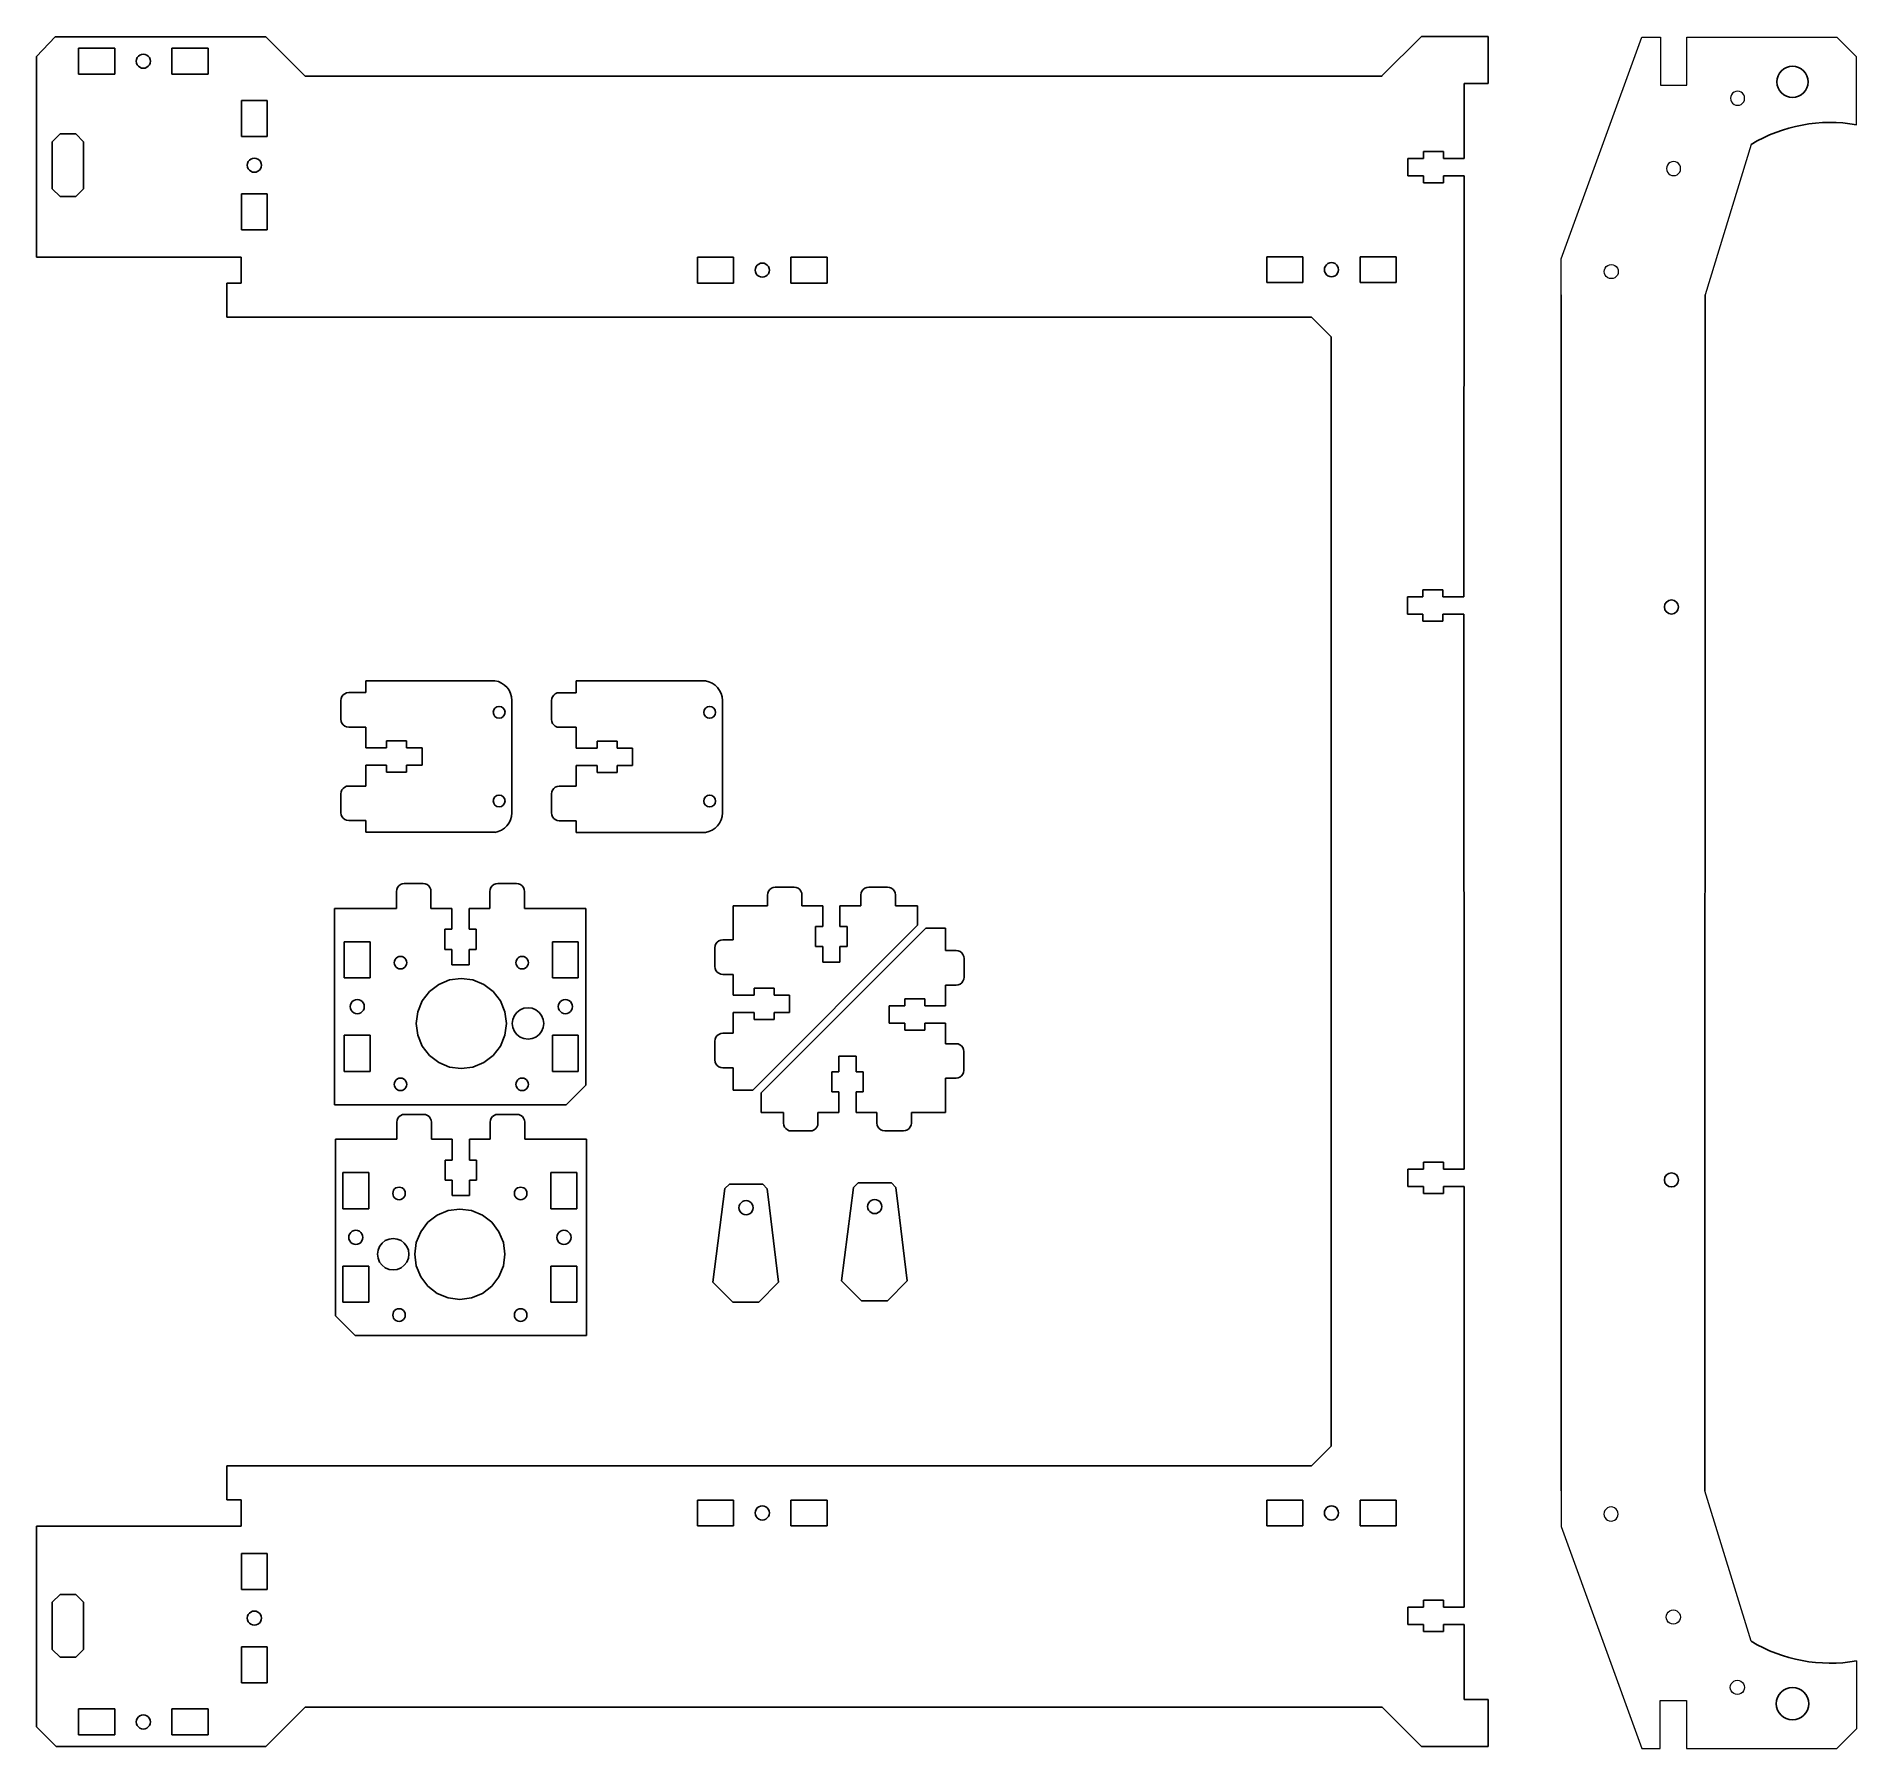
# Model space of a CAD drawing. Header units: millimetres. Extents: x 593 to 1057, y 82 to 518.
import ezdxf

# ---------------------------------------------------------------- set-up
doc = ezdxf.new("R2010")
doc.units = ezdxf.units.MM
doc.header["$MEASUREMENT"] = 0
doc.layers.add('Layer 1', color=7, linetype='Continuous')

msp = doc.modelspace()

# ---------------------------------------------------------------- linework, layer by layer
for p, q in [((592.62, 513.33), (597.43, 518.33)), ((597.43, 518.33), (651.12, 518.33)), ((603.37, 515.43), (603.37, 508.83)), ((612.57, 515.43), (603.37, 515.43)), ((612.57, 508.83), (612.57, 515.43)), ((636.37, 515.43), (627.17, 515.43)), ((627.17, 515.43), (627.17, 508.83)), ((636.37, 508.83), (636.37, 515.43)), ((651.12, 518.33), (661.12, 508.33)), ((945.62, 518.44), (935.62, 508.44)), ((945.62, 518.44), (962.62, 518.44)), ((962.62, 518.44), (962.62, 506.44)), ((592.62, 462.68), (592.62, 513.33)), ((618.13, 512.59), (618.07, 512.13)), ((618.07, 512.13), (618.13, 511.66)), ((618.31, 513.03), (618.13, 512.59)), ((618.13, 511.66), (618.31, 511.23)), ((618.6, 513.4), (618.31, 513.03)), ((618.31, 511.23), (618.6, 510.85)), ((618.97, 513.69), (618.6, 513.4)), ((618.6, 510.85), (618.97, 510.57)), ((619.4, 513.87), (618.97, 513.69)), ((618.97, 510.57), (619.4, 510.39)), ((619.87, 513.93), (619.4, 513.87)), ((619.4, 510.39), (619.87, 510.33)), ((620.34, 513.87), (619.87, 513.93)), ((619.87, 510.33), (620.34, 510.39)), ((620.77, 513.69), (620.34, 513.87)), ((620.34, 510.39), (620.77, 510.57)), ((621.14, 513.4), (620.77, 513.69)), ((620.77, 510.57), (621.14, 510.85)), ((621.43, 513.03), (621.14, 513.4)), ((621.14, 510.85), (621.43, 511.23)), ((621.61, 512.59), (621.43, 513.03)), ((621.43, 511.23), (621.61, 511.66)), ((621.67, 512.13), (621.61, 512.59)), ((621.61, 511.66), (621.67, 512.13)), ((603.37, 508.83), (612.57, 508.83)), ((627.17, 508.83), (636.37, 508.83)), ((935.62, 508.33), (661.12, 508.33)), ((956.52, 506.44), (956.52, 487.34)), ((962.62, 506.44), (956.52, 506.44)), ((651.47, 502.13), (644.87, 502.13)), ((644.87, 502.13), (644.87, 492.93)), ((651.47, 492.93), (651.47, 502.13)), ((598.66, 493.62), (596.66, 491.62)), ((602.66, 493.62), (598.66, 493.62)), ((602.66, 493.62), (604.66, 491.62)), ((644.87, 492.93), (651.47, 492.93)), ((596.66, 491.62), (596.66, 479.63)), ((604.66, 491.62), (604.66, 479.63)), ((647.27, 487.19), (646.9, 486.9)), ((647.7, 487.37), (647.27, 487.19)), ((648.17, 487.43), (647.7, 487.37)), ((648.64, 487.37), (648.17, 487.43)), ((649.07, 487.19), (648.64, 487.37)), ((649.44, 486.9), (649.07, 487.19)), ((942.17, 487.34), (942.17, 482.94)), ((946.12, 487.34), (942.17, 487.34)), ((951.22, 489.14), (946.12, 489.14)), ((946.12, 489.14), (946.12, 487.34)), ((951.22, 487.34), (951.22, 489.14)), ((956.52, 487.34), (951.22, 487.34)), ((646.43, 486.09), (646.37, 485.63)), ((646.37, 485.63), (646.43, 485.16)), ((646.61, 486.53), (646.43, 486.09)), ((646.43, 485.16), (646.61, 484.73)), ((646.9, 486.9), (646.61, 486.53)), ((646.61, 484.73), (646.9, 484.35)), ((646.9, 484.35), (647.27, 484.07)), ((647.27, 484.07), (647.7, 483.89)), ((647.7, 483.89), (648.17, 483.83)), ((648.17, 483.83), (648.64, 483.89)), ((648.64, 483.89), (649.07, 484.07)), ((649.07, 484.07), (649.44, 484.35)), ((649.73, 486.53), (649.44, 486.9)), ((649.44, 484.35), (649.73, 484.73)), ((649.91, 486.09), (649.73, 486.53)), ((649.73, 484.73), (649.91, 485.16)), ((649.97, 485.63), (649.91, 486.09)), ((649.91, 485.16), (649.97, 485.63)), ((942.17, 482.94), (946.12, 482.94)), ((946.12, 482.94), (946.12, 481.14)), ((951.22, 481.14), (951.22, 482.94)), ((951.22, 482.94), (956.52, 482.94)), ((956.52, 482.94), (956.41, 375.61)), ((596.66, 479.63), (598.66, 477.63)), ((602.66, 477.63), (604.66, 479.63)), ((651.47, 478.33), (644.87, 478.33)), ((644.87, 478.33), (644.87, 469.13)), ((651.47, 469.13), (651.47, 478.33)), ((946.12, 481.14), (951.22, 481.14)), ((598.66, 477.63), (602.66, 477.63)), ((644.87, 469.13), (651.47, 469.13)), ((592.63, 462.23), (592.62, 462.68)), ((592.63, 462.23), (644.82, 462.23)), ((644.82, 462.23), (644.82, 455.53)), ((761.13, 462.18), (761.13, 455.58)), ((770.33, 462.18), (761.13, 462.18)), ((770.33, 455.58), (770.33, 462.18)), ((775.89, 459.34), (775.83, 458.88)), ((776.07, 459.78), (775.89, 459.34)), ((776.35, 460.15), (776.07, 459.78)), ((776.73, 460.44), (776.35, 460.15)), ((777.16, 460.62), (776.73, 460.44)), ((777.63, 460.68), (777.16, 460.62)), ((778.1, 460.62), (777.63, 460.68)), ((778.53, 460.44), (778.1, 460.62)), ((778.9, 460.15), (778.53, 460.44)), ((779.19, 459.78), (778.9, 460.15)), ((779.37, 459.34), (779.19, 459.78)), ((779.43, 458.88), (779.37, 459.34)), ((794.13, 462.18), (784.93, 462.18)), ((784.93, 462.18), (784.93, 455.58)), ((794.13, 455.58), (794.13, 462.18)), ((915.41, 462.29), (906.21, 462.29)), ((906.21, 462.29), (906.21, 455.69)), ((915.41, 455.69), (915.41, 462.29)), ((920.97, 459.46), (920.91, 458.99)), ((921.15, 459.89), (920.97, 459.46)), ((921.44, 460.27), (921.15, 459.89)), ((921.81, 460.55), (921.44, 460.27)), ((922.25, 460.73), (921.81, 460.55)), ((922.71, 460.79), (922.25, 460.73)), ((923.18, 460.73), (922.71, 460.79)), ((923.61, 460.55), (923.18, 460.73)), ((923.99, 460.27), (923.61, 460.55)), ((924.27, 459.89), (923.99, 460.27)), ((924.45, 459.46), (924.27, 459.89)), ((924.52, 458.99), (924.45, 459.46)), ((939.21, 462.29), (930.01, 462.29)), ((930.01, 462.29), (930.01, 455.69)), ((939.21, 455.69), (939.21, 462.29)), ((644.82, 455.53), (641.13, 455.53)), ((641.13, 455.53), (641.13, 446.88)), ((761.13, 455.58), (770.33, 455.58)), ((775.83, 458.88), (775.89, 458.41)), ((775.89, 458.41), (776.07, 457.98)), ((776.07, 457.98), (776.35, 457.6)), ((776.35, 457.6), (776.73, 457.32)), ((776.73, 457.32), (777.16, 457.14)), ((777.16, 457.14), (777.63, 457.08)), ((777.63, 457.08), (778.1, 457.14)), ((778.1, 457.14), (778.53, 457.32)), ((778.53, 457.32), (778.9, 457.6)), ((778.9, 457.6), (779.19, 457.98)), ((779.19, 457.98), (779.37, 458.41)), ((779.37, 458.41), (779.43, 458.88)), ((784.93, 455.58), (794.13, 455.58)), ((906.21, 455.69), (915.41, 455.69)), ((920.91, 458.99), (920.97, 458.53)), ((920.97, 458.53), (921.15, 458.09)), ((921.15, 458.09), (921.44, 457.72)), ((921.44, 457.72), (921.81, 457.43)), ((921.81, 457.43), (922.25, 457.25)), ((922.25, 457.25), (922.71, 457.19)), ((922.71, 457.19), (923.18, 457.25)), ((923.18, 457.25), (923.61, 457.43)), ((923.61, 457.43), (923.99, 457.72)), ((923.99, 457.72), (924.27, 458.09)), ((924.27, 458.09), (924.45, 458.53)), ((924.45, 458.53), (924.52, 458.99)), ((930.01, 455.69), (939.21, 455.69)), ((981.29, 452.61), (981.29, 147.81)), ((1017.96, 452.61), (1017.91, 147.8)), ((641.13, 446.88), (917.62, 446.88)), ((917.62, 446.88), (922.62, 441.92)), ((922.62, 441.92), (922.62, 159.17)), ((951.11, 377.41), (946.01, 377.41)), ((946.01, 377.41), (946.01, 375.61)), ((951.11, 375.61), (951.11, 377.41)), ((946.01, 375.61), (942.06, 375.61)), ((942.06, 375.61), (942.06, 371.21)), ((942.06, 371.21), (946.01, 371.21)), ((946.01, 371.21), (946.01, 369.41)), ((956.41, 375.61), (951.11, 375.61)), ((951.11, 369.41), (951.11, 371.21)), ((951.11, 371.21), (956.41, 371.21)), ((956.41, 371.21), (956.54, 229.76)), ((946.01, 369.41), (951.11, 369.41)), ((676.56, 354.22), (709.5, 354.22)), ((676.56, 351.22), (676.56, 354.22)), ((730.23, 354.19), (763.17, 354.19)), ((730.23, 351.19), (730.23, 354.19)), ((670.27, 349.73), (670.21, 349.22)), ((670.21, 344.42), (670.21, 349.22)), ((670.47, 350.22), (670.27, 349.73)), ((670.79, 350.63), (670.47, 350.22)), ((671.21, 350.95), (670.79, 350.63)), ((671.69, 351.15), (671.21, 350.95)), ((672.21, 351.22), (671.69, 351.15)), ((672.21, 351.22), (676.56, 351.22)), ((713.79, 320.33), (713.79, 349.25)), ((723.95, 349.71), (723.88, 349.19)), ((723.88, 344.39), (723.88, 349.19)), ((724.15, 350.19), (723.95, 349.71)), ((724.46, 350.61), (724.15, 350.19)), ((724.88, 350.93), (724.46, 350.61)), ((725.36, 351.13), (724.88, 350.93)), ((725.88, 351.19), (725.36, 351.13)), ((725.88, 351.19), (730.23, 351.19)), ((767.46, 320.31), (767.46, 349.22)), ((670.27, 343.9), (670.21, 344.42)), ((670.47, 343.42), (670.27, 343.9)), ((670.79, 343), (670.47, 343.42)), ((723.95, 343.88), (723.88, 344.39)), ((724.15, 343.39), (723.95, 343.88)), ((724.46, 342.98), (724.15, 343.39)), ((671.21, 342.68), (670.79, 343)), ((671.69, 342.48), (671.21, 342.68)), ((672.21, 342.42), (671.69, 342.48)), ((676.56, 342.42), (672.21, 342.42)), ((676.56, 337.12), (676.56, 342.42)), ((681.86, 338.92), (681.86, 337.12)), ((686.96, 338.92), (681.86, 338.92)), ((686.96, 337.12), (686.96, 338.92)), ((724.88, 342.66), (724.46, 342.98)), ((725.36, 342.46), (724.88, 342.66)), ((725.88, 342.39), (725.36, 342.46)), ((730.23, 342.39), (725.88, 342.39)), ((730.23, 337.09), (730.23, 342.39)), ((735.53, 338.89), (735.53, 337.09)), ((740.63, 338.89), (735.53, 338.89)), ((740.63, 337.09), (740.63, 338.89)), ((681.86, 337.12), (676.56, 337.12)), ((690.91, 337.12), (686.96, 337.12)), ((690.91, 332.72), (690.91, 337.12)), ((735.53, 337.09), (730.23, 337.09)), ((744.58, 337.09), (740.63, 337.09)), ((744.58, 332.69), (744.58, 337.09)), ((676.56, 332.72), (681.86, 332.72)), ((676.56, 327.42), (676.56, 332.72)), ((681.86, 332.72), (681.86, 330.92)), ((681.86, 330.92), (686.96, 330.92)), ((686.96, 332.72), (690.91, 332.72)), ((686.96, 330.92), (686.96, 332.72)), ((730.23, 332.69), (735.53, 332.69)), ((730.23, 327.39), (730.23, 332.69)), ((735.53, 332.69), (735.53, 330.89)), ((735.53, 330.89), (740.63, 330.89)), ((740.63, 332.69), (744.58, 332.69)), ((740.63, 330.89), (740.63, 332.69)), ((670.27, 325.93), (670.21, 325.42)), ((670.21, 320.62), (670.21, 325.42)), ((670.47, 326.42), (670.27, 325.93)), ((670.79, 326.83), (670.47, 326.42)), ((671.21, 327.15), (670.79, 326.83)), ((671.69, 327.35), (671.21, 327.15)), ((672.21, 327.42), (671.69, 327.35)), ((672.21, 327.42), (676.56, 327.42)), ((723.95, 325.91), (723.88, 325.39)), ((723.88, 320.59), (723.88, 325.39)), ((724.15, 326.39), (723.95, 325.91)), ((724.46, 326.81), (724.15, 326.39)), ((724.88, 327.13), (724.46, 326.81)), ((725.36, 327.33), (724.88, 327.13)), ((725.88, 327.39), (725.36, 327.33)), ((725.88, 327.39), (730.23, 327.39)), ((670.27, 320.1), (670.21, 320.62)), ((723.95, 320.08), (723.88, 320.59)), ((670.47, 319.62), (670.27, 320.1)), ((670.79, 319.2), (670.47, 319.62)), ((671.21, 318.88), (670.79, 319.2)), ((671.69, 318.68), (671.21, 318.88)), ((672.21, 318.62), (671.69, 318.68)), ((676.56, 318.62), (672.21, 318.62)), ((676.56, 318.62), (676.56, 315.62)), ((676.56, 315.62), (709.45, 315.62)), ((724.15, 319.59), (723.95, 320.08)), ((724.46, 319.18), (724.15, 319.59)), ((724.88, 318.86), (724.46, 319.18)), ((725.36, 318.66), (724.88, 318.86)), ((725.88, 318.59), (725.36, 318.66)), ((730.23, 318.59), (725.88, 318.59)), ((730.23, 318.59), (730.23, 315.59)), ((730.23, 315.59), (763.12, 315.59)), ((684.66, 301.55), (684.98, 301.97)), ((684.98, 301.97), (685.39, 302.29)), ((685.39, 302.29), (685.88, 302.49)), ((685.88, 302.49), (686.39, 302.55)), ((686.39, 302.55), (691.19, 302.55)), ((691.71, 302.49), (691.19, 302.55)), ((692.19, 302.29), (691.71, 302.49)), ((692.61, 301.97), (692.19, 302.29)), ((692.93, 301.55), (692.61, 301.97)), ((708.46, 301.55), (708.78, 301.97)), ((708.78, 301.97), (709.19, 302.29)), ((709.19, 302.29), (709.68, 302.49)), ((709.68, 302.49), (710.19, 302.55)), ((710.19, 302.55), (714.99, 302.55)), ((715.51, 302.49), (714.99, 302.55)), ((715.99, 302.29), (715.51, 302.49)), ((716.41, 301.97), (715.99, 302.29)), ((716.73, 301.55), (716.41, 301.97)), ((780.94, 301.62), (780.42, 301.55)), ((785.74, 301.62), (780.94, 301.62)), ((785.74, 301.62), (786.26, 301.55)), ((804.26, 301.59), (803.78, 301.39)), ((804.78, 301.66), (804.26, 301.59)), ((809.58, 301.66), (804.78, 301.66)), ((809.58, 301.66), (810.09, 301.59)), ((810.09, 301.59), (810.58, 301.39)), ((684.39, 300.55), (684.46, 301.07)), ((684.39, 296.2), (684.39, 300.55)), ((684.46, 301.07), (684.66, 301.55)), ((693.13, 301.07), (692.93, 301.55)), ((693.19, 300.55), (693.13, 301.07)), ((693.19, 300.55), (693.19, 296.2)), ((708.19, 300.55), (708.26, 301.07)), ((708.19, 296.2), (708.19, 300.55)), ((708.26, 301.07), (708.46, 301.55)), ((716.93, 301.07), (716.73, 301.55)), ((716.99, 300.55), (716.93, 301.07)), ((716.99, 300.55), (716.99, 296.2)), ((770.23, 296.92), (778.94, 296.92)), ((770.23, 288.22), (770.23, 296.92)), ((779.01, 300.14), (778.94, 299.62)), ((778.94, 299.62), (778.94, 296.92)), ((779.21, 300.62), (779.01, 300.14)), ((779.53, 301.03), (779.21, 300.62)), ((779.94, 301.35), (779.53, 301.03)), ((780.42, 301.55), (779.94, 301.35)), ((786.26, 301.55), (786.74, 301.35)), ((786.74, 301.35), (787.16, 301.03)), ((787.16, 301.03), (787.47, 300.62)), ((787.47, 300.62), (787.67, 300.14)), ((787.67, 300.14), (787.74, 299.62)), ((787.74, 296.92), (787.74, 299.62)), ((793.03, 296.92), (787.74, 296.92)), ((793.03, 291.62), (793.03, 296.92)), ((797.43, 296.92), (797.43, 291.62)), ((802.78, 296.92), (797.43, 296.92)), ((802.84, 300.18), (802.78, 299.66)), ((802.78, 299.66), (802.78, 296.92)), ((803.04, 300.66), (802.84, 300.18)), ((803.36, 301.07), (803.04, 300.66)), ((803.78, 301.39), (803.36, 301.07)), ((810.58, 301.39), (810.99, 301.07)), ((810.99, 301.07), (811.31, 300.66)), ((811.31, 300.66), (811.51, 300.18)), ((811.51, 300.18), (811.58, 299.66)), ((811.58, 296.92), (811.58, 299.66)), ((811.58, 296.92), (817.23, 296.92)), ((817.23, 296.92), (817.23, 291.92)), ((668.62, 296.2), (684.39, 296.2)), ((668.62, 246.2), (668.62, 296.2)), ((693.19, 296.2), (698.49, 296.2)), ((698.49, 296.2), (698.49, 290.9)), ((702.89, 290.9), (702.89, 296.2)), ((702.89, 296.2), (708.19, 296.2)), ((716.99, 296.2), (732.62, 296.2)), ((732.62, 296.2), (732.62, 251.2)), ((677.7, 287.7), (671.1, 287.7)), ((671.1, 287.7), (671.1, 278.5)), ((677.7, 278.5), (677.7, 287.7)), ((696.69, 290.9), (696.69, 285.8)), ((698.49, 290.9), (696.69, 290.9)), ((704.69, 290.9), (702.89, 290.9)), ((704.69, 285.8), (704.69, 290.9)), ((730.74, 287.7), (724.14, 287.7)), ((724.14, 287.7), (724.14, 278.5)), ((730.74, 278.5), (730.74, 287.7)), ((766.13, 287.63), (766.54, 287.95)), ((766.54, 287.95), (767.03, 288.15)), ((767.03, 288.15), (767.54, 288.22)), ((770.23, 288.22), (767.54, 288.22)), ((775.24, 249.93), (817.23, 291.92)), ((819.32, 291.22), (777.33, 249.22)), ((791.23, 291.62), (793.03, 291.62)), ((791.23, 286.52), (791.23, 291.62)), ((797.43, 291.62), (799.23, 291.62)), ((799.23, 291.62), (799.23, 286.52)), ((824.33, 291.22), (819.32, 291.22)), ((824.33, 285.48), (824.33, 291.22)), ((684.03, 283.2), (683.87, 282.82)), ((684.29, 283.54), (684.03, 283.2)), ((684.62, 283.79), (684.29, 283.54)), ((685, 283.95), (684.62, 283.79)), ((685.42, 284), (685, 283.95)), ((685.83, 283.95), (685.42, 284)), ((686.22, 283.79), (685.83, 283.95)), ((686.55, 283.54), (686.22, 283.79)), ((686.8, 283.2), (686.55, 283.54)), ((686.96, 282.82), (686.8, 283.2)), ((696.69, 285.8), (698.49, 285.8)), ((698.49, 285.8), (698.49, 281.85)), ((702.89, 285.8), (704.69, 285.8)), ((702.89, 281.85), (702.89, 285.8)), ((715.03, 283.2), (714.87, 282.82)), ((715.29, 283.54), (715.03, 283.2)), ((715.62, 283.79), (715.29, 283.54)), ((716, 283.95), (715.62, 283.79)), ((716.42, 284), (716, 283.95)), ((716.83, 283.95), (716.42, 284)), ((717.22, 283.79), (716.83, 283.95)), ((717.55, 283.54), (717.22, 283.79)), ((717.8, 283.2), (717.55, 283.54)), ((717.96, 282.82), (717.8, 283.2)), ((765.54, 286.22), (765.61, 286.74)), ((765.54, 286.22), (765.54, 281.42)), ((765.61, 286.74), (765.81, 287.22)), ((765.81, 287.22), (766.13, 287.63)), ((793.03, 286.52), (791.23, 286.52)), ((793.03, 282.57), (793.03, 286.52)), ((799.23, 286.52), (797.43, 286.52)), ((797.43, 286.52), (797.43, 282.57)), ((827.06, 285.48), (824.33, 285.48)), ((827.58, 285.41), (827.06, 285.48)), ((828.06, 285.21), (827.58, 285.41)), ((828.47, 284.9), (828.06, 285.21)), ((828.79, 284.48), (828.47, 284.9)), ((828.99, 284), (828.79, 284.48)), ((829.06, 283.48), (828.99, 284)), ((829.06, 278.68), (829.06, 283.48)), ((671.1, 278.5), (677.7, 278.5)), ((683.87, 282.82), (683.82, 282.4)), ((683.82, 282.4), (683.87, 281.99)), ((683.87, 281.99), (684.03, 281.6)), ((684.03, 281.6), (684.29, 281.27)), ((684.29, 281.27), (684.62, 281.02)), ((684.62, 281.02), (685, 280.86)), ((685, 280.86), (685.42, 280.8)), ((685.42, 280.8), (685.83, 280.86)), ((685.83, 280.86), (686.22, 281.02)), ((686.22, 281.02), (686.55, 281.27)), ((686.55, 281.27), (686.8, 281.6)), ((686.8, 281.6), (686.96, 281.99)), ((687.02, 282.4), (686.96, 282.82)), ((686.96, 281.99), (687.02, 282.4)), ((700.92, 278.4), (697.94, 278.01)), ((698.49, 281.85), (702.89, 281.85)), ((703.89, 278.01), (700.92, 278.4)), ((714.87, 282.82), (714.82, 282.4)), ((714.82, 282.4), (714.87, 281.99)), ((714.87, 281.99), (715.03, 281.6)), ((715.03, 281.6), (715.29, 281.27)), ((715.29, 281.27), (715.62, 281.02)), ((715.62, 281.02), (716, 280.86)), ((716, 280.86), (716.42, 280.8)), ((716.42, 280.8), (716.83, 280.86)), ((716.83, 280.86), (717.22, 281.02)), ((717.22, 281.02), (717.55, 281.27)), ((717.55, 281.27), (717.8, 281.6)), ((717.8, 281.6), (717.96, 281.99)), ((718.02, 282.4), (717.96, 282.82)), ((717.96, 281.99), (718.02, 282.4)), ((724.14, 278.5), (730.74, 278.5)), ((765.54, 281.42), (765.61, 280.9)), ((765.61, 280.9), (765.81, 280.42)), ((765.81, 280.42), (766.13, 280)), ((766.13, 280), (766.54, 279.69)), ((766.54, 279.69), (767.03, 279.49)), ((767.03, 279.49), (767.54, 279.42)), ((767.54, 279.42), (770.23, 279.42)), ((770.23, 279.42), (770.23, 274.12)), ((797.43, 282.57), (793.03, 282.57)), ((829.06, 278.68), (828.99, 278.16)), ((692.79, 275.04), (690.96, 272.65)), ((695.17, 276.86), (692.79, 275.04)), ((697.94, 278.01), (695.17, 276.86)), ((706.67, 276.86), (703.89, 278.01)), ((709.05, 275.04), (706.67, 276.86)), ((710.88, 272.65), (709.05, 275.04)), ((770.23, 274.12), (775.53, 274.12)), ((775.53, 274.12), (775.53, 275.92)), ((775.53, 275.92), (780.63, 275.92)), ((780.63, 275.92), (780.63, 274.12)), ((780.63, 274.12), (784.58, 274.12)), ((784.58, 274.12), (784.58, 269.72)), ((824.33, 271.42), (824.33, 276.68)), ((824.33, 276.68), (827.06, 276.68)), ((827.58, 276.75), (827.06, 276.68)), ((828.06, 276.95), (827.58, 276.75)), ((828.47, 277.27), (828.06, 276.95)), ((828.79, 277.68), (828.47, 277.27)), ((828.99, 278.16), (828.79, 277.68)), ((672.66, 271.67), (672.6, 271.2)), ((672.6, 271.2), (672.66, 270.74)), ((672.84, 272.11), (672.66, 271.67)), ((672.66, 270.74), (672.84, 270.3)), ((673.12, 272.48), (672.84, 272.11)), ((672.84, 270.3), (673.12, 269.93)), ((673.5, 272.76), (673.12, 272.48)), ((673.12, 269.93), (673.5, 269.64)), ((673.93, 272.94), (673.5, 272.76)), ((673.5, 269.64), (673.93, 269.46)), ((674.4, 273.01), (673.93, 272.94)), ((673.93, 269.46), (674.4, 269.4)), ((674.86, 272.94), (674.4, 273.01)), ((674.4, 269.4), (674.86, 269.46)), ((675.3, 272.76), (674.86, 272.94)), ((674.86, 269.46), (675.3, 269.64)), ((675.67, 272.48), (675.3, 272.76)), ((675.3, 269.64), (675.67, 269.93)), ((675.96, 272.11), (675.67, 272.48)), ((675.67, 269.93), (675.96, 270.3)), ((676.14, 271.67), (675.96, 272.11)), ((675.96, 270.3), (676.14, 270.74)), ((676.2, 271.2), (676.14, 271.67)), ((676.14, 270.74), (676.2, 271.2)), ((689.81, 269.88), (689.42, 266.9)), ((690.96, 272.65), (689.81, 269.88)), ((712.03, 269.88), (710.88, 272.65)), ((712.42, 266.9), (712.03, 269.88)), ((715.09, 269.73), (714.45, 268.9)), ((715.92, 270.37), (715.09, 269.73)), ((716.88, 270.77), (715.92, 270.37)), ((717.92, 270.9), (716.88, 270.77)), ((718.95, 270.77), (717.92, 270.9)), ((719.92, 270.37), (718.95, 270.77)), ((720.75, 269.73), (719.92, 270.37)), ((721.38, 268.9), (720.75, 269.73)), ((725.7, 271.67), (725.64, 271.2)), ((725.64, 271.2), (725.7, 270.74)), ((725.88, 272.11), (725.7, 271.67)), ((725.7, 270.74), (725.88, 270.3)), ((726.16, 272.48), (725.88, 272.11)), ((725.88, 270.3), (726.16, 269.93)), ((726.54, 272.76), (726.16, 272.48)), ((726.16, 269.93), (726.54, 269.64)), ((726.97, 272.94), (726.54, 272.76)), ((726.54, 269.64), (726.97, 269.46)), ((727.44, 273.01), (726.97, 272.94)), ((726.97, 269.46), (727.44, 269.4)), ((727.9, 272.94), (727.44, 273.01)), ((727.44, 269.4), (727.9, 269.46)), ((728.34, 272.76), (727.9, 272.94)), ((727.9, 269.46), (728.34, 269.64)), ((728.71, 272.48), (728.34, 272.76)), ((728.34, 269.64), (728.71, 269.93)), ((729, 272.11), (728.71, 272.48)), ((728.71, 269.93), (729, 270.3)), ((729.18, 271.67), (729, 272.11)), ((729, 270.3), (729.18, 270.74)), ((729.24, 271.2), (729.18, 271.67)), ((729.18, 270.74), (729.24, 271.2)), ((775.53, 269.72), (770.23, 269.72)), ((770.23, 269.72), (770.23, 264.41)), ((775.53, 267.92), (775.53, 269.72)), ((780.63, 269.72), (780.63, 267.92)), ((784.58, 269.72), (780.63, 269.72)), ((809.98, 267.02), (809.98, 271.42)), ((809.98, 271.42), (813.93, 271.42)), ((813.93, 273.22), (819.03, 273.22)), ((813.93, 271.42), (813.93, 273.22)), ((819.03, 273.22), (819.03, 271.42)), ((819.03, 271.42), (824.33, 271.42)), ((689.42, 266.9), (689.81, 263.93)), ((712.03, 263.93), (712.42, 266.9)), ((714.05, 267.94), (713.92, 266.9)), ((713.92, 266.9), (714.05, 265.87)), ((714.45, 268.9), (714.05, 267.94)), ((714.05, 265.87), (714.45, 264.9)), ((714.45, 264.9), (715.09, 264.08)), ((720.75, 264.08), (721.38, 264.9)), ((721.78, 267.94), (721.38, 268.9)), ((721.38, 264.9), (721.78, 265.87)), ((721.92, 266.9), (721.78, 267.94)), ((721.78, 265.87), (721.92, 266.9)), ((780.63, 267.92), (775.53, 267.92)), ((813.93, 267.02), (809.98, 267.02)), ((813.93, 265.22), (813.93, 267.02)), ((819.03, 265.22), (813.93, 265.22)), ((819.03, 267.02), (819.03, 265.22)), ((824.33, 267.02), (819.03, 267.02)), ((824.33, 261.76), (824.33, 267.02)), ((671.1, 263.9), (671.1, 254.7)), ((677.7, 263.9), (671.1, 263.9)), ((677.7, 254.7), (677.7, 263.9)), ((689.81, 263.93), (690.96, 261.15)), ((690.96, 261.15), (692.79, 258.77)), ((709.05, 258.77), (710.88, 261.15)), ((710.88, 261.15), (712.03, 263.93)), ((715.09, 264.08), (715.92, 263.44)), ((715.92, 263.44), (716.88, 263.04)), ((716.88, 263.04), (717.92, 262.9)), ((717.92, 262.9), (718.95, 263.04)), ((718.95, 263.04), (719.92, 263.44)), ((719.92, 263.44), (720.75, 264.08)), ((730.74, 263.9), (724.14, 263.9)), ((724.14, 263.9), (724.14, 254.7)), ((730.74, 254.7), (730.74, 263.9)), ((765.56, 262.41), (765.63, 262.92)), ((765.56, 262.41), (765.56, 257.61)), ((765.63, 262.92), (765.83, 263.41)), ((765.83, 263.41), (766.15, 263.82)), ((766.15, 263.82), (766.56, 264.14)), ((766.56, 264.14), (767.04, 264.34)), ((767.04, 264.34), (767.56, 264.41)), ((770.23, 264.41), (767.56, 264.41)), ((827.01, 261.76), (824.33, 261.76)), ((827.53, 261.7), (827.01, 261.76)), ((828.01, 261.5), (827.53, 261.7)), ((828.42, 261.18), (828.01, 261.5)), ((828.74, 260.76), (828.42, 261.18)), ((828.94, 260.28), (828.74, 260.76)), ((829.01, 259.76), (828.94, 260.28)), ((692.79, 258.77), (695.17, 256.94)), ((695.17, 256.94), (697.94, 255.8)), ((697.94, 255.8), (700.92, 255.4)), ((700.92, 255.4), (703.89, 255.8)), ((703.89, 255.8), (706.67, 256.94)), ((706.67, 256.94), (709.05, 258.77)), ((765.56, 257.61), (765.63, 257.09)), ((765.63, 257.09), (765.83, 256.61)), ((765.83, 256.61), (766.15, 256.19)), ((766.15, 256.19), (766.56, 255.87)), ((766.56, 255.87), (767.04, 255.67)), ((767.04, 255.67), (767.56, 255.61)), ((767.55, 255.61), (770.23, 255.61)), ((770.23, 249.93), (770.23, 255.61)), ((797.13, 258.57), (801.53, 258.57)), ((797.13, 254.62), (797.13, 258.57)), ((801.53, 258.57), (801.53, 254.62)), ((829.01, 254.96), (829.01, 259.76)), ((671.1, 254.7), (677.7, 254.7)), ((683.87, 251.82), (683.82, 251.4)), ((683.82, 251.4), (683.87, 250.99)), ((684.03, 252.2), (683.87, 251.82)), ((683.87, 250.99), (684.03, 250.6)), ((684.29, 252.54), (684.03, 252.2)), ((684.03, 250.6), (684.29, 250.27)), ((684.62, 252.79), (684.29, 252.54)), ((685, 252.95), (684.62, 252.79)), ((685.42, 253), (685, 252.95)), ((685.83, 252.95), (685.42, 253)), ((686.22, 252.79), (685.83, 252.95)), ((686.55, 252.54), (686.22, 252.79)), ((686.8, 252.2), (686.55, 252.54)), ((686.55, 250.27), (686.8, 250.6)), ((686.96, 251.82), (686.8, 252.2)), ((686.8, 250.6), (686.96, 250.99)), ((687.02, 251.4), (686.96, 251.82)), ((686.96, 250.99), (687.02, 251.4)), ((714.87, 251.82), (714.82, 251.4)), ((714.82, 251.4), (714.87, 250.99)), ((715.03, 252.2), (714.87, 251.82)), ((714.87, 250.99), (715.03, 250.6)), ((715.29, 252.54), (715.03, 252.2)), ((715.03, 250.6), (715.29, 250.27)), ((715.62, 252.79), (715.29, 252.54)), ((716, 252.95), (715.62, 252.79)), ((716.42, 253), (716, 252.95)), ((716.83, 252.95), (716.42, 253)), ((717.22, 252.79), (716.83, 252.95)), ((717.55, 252.54), (717.22, 252.79)), ((717.8, 252.2), (717.55, 252.54)), ((717.55, 250.27), (717.8, 250.6)), ((717.96, 251.82), (717.8, 252.2)), ((717.8, 250.6), (717.96, 250.99)), ((718.02, 251.4), (717.96, 251.82)), ((717.96, 250.99), (718.02, 251.4)), ((724.14, 254.7), (730.74, 254.7)), ((732.62, 251.2), (727.62, 246.2)), ((795.33, 254.62), (797.13, 254.62)), ((795.33, 249.52), (795.33, 254.62)), ((801.53, 254.62), (803.33, 254.62)), ((803.33, 254.62), (803.33, 249.52)), ((824.33, 252.96), (824.33, 244.22)), ((824.33, 252.96), (827.01, 252.96)), ((827.53, 253.03), (827.01, 252.96)), ((828.01, 253.23), (827.53, 253.03)), ((828.42, 253.55), (828.01, 253.23)), ((828.74, 253.96), (828.42, 253.55)), ((828.94, 254.45), (828.74, 253.96)), ((829.01, 254.96), (828.94, 254.45)), ((668.62, 246.2), (727.62, 246.2)), ((684.29, 250.27), (684.62, 250.02)), ((684.62, 250.02), (685, 249.86)), ((685, 249.86), (685.42, 249.8)), ((685.42, 249.8), (685.83, 249.86)), ((685.83, 249.86), (686.22, 250.02)), ((686.22, 250.02), (686.55, 250.27)), ((715.29, 250.27), (715.62, 250.02)), ((715.62, 250.02), (716, 249.86)), ((716, 249.86), (716.42, 249.8)), ((716.42, 249.8), (716.83, 249.86)), ((716.83, 249.86), (717.22, 250.02)), ((717.22, 250.02), (717.55, 250.27)), ((770.23, 249.93), (775.24, 249.93)), ((777.33, 244.22), (777.33, 249.22)), ((797.13, 249.52), (795.33, 249.52)), ((797.13, 244.22), (797.13, 249.52)), ((801.53, 249.52), (801.53, 244.22)), ((803.33, 249.52), (801.53, 249.52)), ((684.48, 241.75), (684.55, 242.27)), ((684.48, 241.75), (684.48, 237.4)), ((684.55, 242.27), (684.75, 242.75)), ((684.75, 242.75), (685.07, 243.17)), ((685.07, 243.17), (685.48, 243.49)), ((685.48, 243.49), (685.96, 243.69)), ((685.96, 243.69), (686.48, 243.75)), ((691.28, 243.75), (686.48, 243.75)), ((691.8, 243.69), (691.28, 243.75)), ((692.28, 243.49), (691.8, 243.69)), ((692.69, 243.17), (692.28, 243.49)), ((693.01, 242.75), (692.69, 243.17)), ((693.21, 242.27), (693.01, 242.75)), ((693.28, 241.75), (693.21, 242.27)), ((693.28, 237.4), (693.28, 241.75)), ((708.28, 241.75), (708.35, 242.27)), ((708.28, 241.75), (708.28, 237.4)), ((708.35, 242.27), (708.55, 242.75)), ((708.55, 242.75), (708.87, 243.17)), ((708.87, 243.17), (709.28, 243.49)), ((709.28, 243.49), (709.76, 243.69)), ((709.76, 243.69), (710.28, 243.75)), ((715.08, 243.75), (710.28, 243.75)), ((715.6, 243.69), (715.08, 243.75)), ((716.08, 243.49), (715.6, 243.69)), ((716.49, 243.17), (716.08, 243.49)), ((716.81, 242.75), (716.49, 243.17)), ((717.01, 242.27), (716.81, 242.75)), ((717.08, 241.75), (717.01, 242.27)), ((717.08, 237.4), (717.08, 241.75)), ((783.03, 244.22), (777.33, 244.22)), ((783.03, 244.22), (783.03, 241.52)), ((783.09, 241.01), (783.03, 241.52)), ((791.76, 241.01), (791.83, 241.52)), ((791.83, 244.22), (797.13, 244.22)), ((791.83, 241.52), (791.83, 244.22)), ((801.53, 244.22), (806.83, 244.22)), ((806.83, 244.22), (806.83, 241.53)), ((806.9, 241.01), (806.83, 241.53)), ((815.56, 241.01), (815.63, 241.53)), ((824.33, 244.22), (815.63, 244.22)), ((815.63, 241.52), (815.63, 244.22)), ((668.85, 237.4), (668.85, 192.4)), ((684.48, 237.4), (668.85, 237.4)), ((698.58, 237.4), (693.28, 237.4)), ((698.58, 232.1), (698.58, 237.4)), ((702.98, 237.4), (702.98, 232.1)), ((708.28, 237.4), (702.98, 237.4)), ((732.85, 237.4), (717.08, 237.4)), ((732.85, 187.4), (732.85, 237.4)), ((783.29, 240.52), (783.09, 241.01)), ((783.61, 240.11), (783.29, 240.52)), ((784.03, 239.79), (783.61, 240.11)), ((784.51, 239.59), (784.03, 239.79)), ((785.03, 239.52), (784.51, 239.59)), ((785.03, 239.52), (789.83, 239.52)), ((789.83, 239.52), (790.34, 239.59)), ((790.34, 239.59), (790.83, 239.79)), ((790.83, 239.79), (791.24, 240.11)), ((791.24, 240.11), (791.56, 240.52)), ((791.56, 240.52), (791.76, 241.01)), ((807.1, 240.53), (806.9, 241.01)), ((807.41, 240.11), (807.1, 240.53)), ((807.83, 239.8), (807.41, 240.11)), ((808.31, 239.6), (807.83, 239.8)), ((808.83, 239.53), (808.31, 239.6)), ((808.83, 239.53), (813.63, 239.53)), ((813.63, 239.53), (814.15, 239.6)), ((814.15, 239.6), (814.63, 239.8)), ((814.63, 239.8), (815.04, 240.11)), ((815.04, 240.11), (815.36, 240.53)), ((815.36, 240.53), (815.56, 241.01)), ((696.78, 227), (696.78, 232.1)), ((696.78, 232.1), (698.58, 232.1)), ((702.98, 232.1), (704.78, 232.1)), ((704.78, 232.1), (704.78, 227)), ((670.73, 219.7), (670.73, 228.9)), ((670.73, 228.9), (677.33, 228.9)), ((677.33, 228.9), (677.33, 219.7)), ((723.77, 219.7), (723.77, 228.9)), ((723.77, 228.9), (730.37, 228.9)), ((730.37, 228.9), (730.37, 219.7)), ((946.14, 229.76), (942.19, 229.76)), ((942.19, 229.76), (942.19, 225.36)), ((951.24, 231.56), (946.14, 231.56)), ((946.14, 231.56), (946.14, 229.76)), ((951.24, 229.76), (951.24, 231.56)), ((956.54, 229.76), (951.24, 229.76)), ((683.45, 223.6), (683.51, 224.02)), ((683.51, 223.19), (683.45, 223.6)), ((683.51, 224.02), (683.67, 224.4)), ((683.67, 222.8), (683.51, 223.19)), ((683.67, 224.4), (683.92, 224.74)), ((683.92, 222.47), (683.67, 222.8)), ((683.92, 224.74), (684.25, 224.99)), ((684.25, 224.99), (684.64, 225.15)), ((684.64, 225.15), (685.05, 225.2)), ((685.05, 225.2), (685.47, 225.15)), ((685.47, 225.15), (685.85, 224.99)), ((685.85, 224.99), (686.19, 224.74)), ((686.19, 224.74), (686.44, 224.4)), ((686.44, 222.8), (686.19, 222.47)), ((686.44, 224.4), (686.6, 224.02)), ((686.6, 223.19), (686.44, 222.8)), ((686.6, 224.02), (686.65, 223.6)), ((686.65, 223.6), (686.6, 223.19)), ((698.58, 227), (696.78, 227)), ((698.58, 223.05), (698.58, 227)), ((702.98, 223.05), (698.58, 223.05)), ((704.78, 227), (702.98, 227)), ((702.98, 227), (702.98, 223.05)), ((714.45, 223.6), (714.51, 224.02)), ((714.51, 223.19), (714.45, 223.6)), ((714.51, 224.02), (714.67, 224.4)), ((714.67, 222.8), (714.51, 223.19)), ((714.67, 224.4), (714.92, 224.74)), ((714.92, 222.47), (714.67, 222.8)), ((714.92, 224.74), (715.25, 224.99)), ((715.25, 224.99), (715.64, 225.15)), ((715.64, 225.15), (716.05, 225.2)), ((716.05, 225.2), (716.47, 225.15)), ((716.47, 225.15), (716.85, 224.99)), ((716.85, 224.99), (717.19, 224.74)), ((717.19, 224.74), (717.44, 224.4)), ((717.44, 222.8), (717.19, 222.47)), ((717.44, 224.4), (717.6, 224.02)), ((717.6, 223.19), (717.44, 222.8)), ((717.6, 224.02), (717.65, 223.6)), ((717.65, 223.6), (717.6, 223.19)), ((765.03, 201), (768.12, 224.84)), ((768.12, 224.84), (769.25, 225.98)), ((777.75, 225.98), (769.25, 225.98)), ((777.75, 225.98), (778.91, 224.81)), ((779.51, 219.96), (778.91, 224.81)), ((797.82, 201.29), (800.91, 225.14)), ((800.91, 225.14), (802.04, 226.27)), ((810.54, 226.27), (802.04, 226.27)), ((810.54, 226.27), (811.7, 225.11)), ((812.3, 220.26), (811.7, 225.11)), ((942.19, 225.36), (946.14, 225.36)), ((946.14, 225.36), (946.14, 223.56)), ((946.14, 223.56), (951.24, 223.56)), ((951.24, 223.56), (951.24, 225.36)), ((951.24, 225.36), (956.54, 225.36)), ((956.54, 225.36), (956.54, 118.17)), ((677.33, 219.7), (670.73, 219.7)), ((684.25, 222.22), (683.92, 222.47)), ((684.64, 222.06), (684.25, 222.22)), ((685.05, 222), (684.64, 222.06)), ((685.47, 222.06), (685.05, 222)), ((685.85, 222.22), (685.47, 222.06)), ((686.19, 222.47), (685.85, 222.22)), ((692.42, 216.24), (694.8, 218.06)), ((694.8, 218.06), (697.58, 219.21)), ((697.58, 219.21), (700.55, 219.6)), ((700.55, 219.6), (703.53, 219.21)), ((703.53, 219.21), (706.3, 218.06)), ((706.3, 218.06), (708.69, 216.24)), ((715.25, 222.22), (714.92, 222.47)), ((715.64, 222.06), (715.25, 222.22)), ((716.05, 222), (715.64, 222.06)), ((716.47, 222.06), (716.05, 222)), ((716.85, 222.22), (716.47, 222.06)), ((717.19, 222.47), (716.85, 222.22)), ((730.37, 219.7), (723.77, 219.7)), ((771.69, 219.96), (771.75, 220.43)), ((771.75, 219.5), (771.69, 219.96)), ((771.75, 220.43), (771.93, 220.86)), ((771.93, 219.06), (771.75, 219.5)), ((771.93, 220.86), (772.22, 221.24)), ((772.22, 218.69), (771.93, 219.06)), ((772.22, 221.24), (772.6, 221.52)), ((772.6, 218.4), (772.22, 218.69)), ((772.6, 221.52), (773.03, 221.7)), ((773.03, 218.22), (772.6, 218.4)), ((773.03, 221.7), (773.5, 221.77)), ((773.5, 218.16), (773.03, 218.22)), ((773.5, 221.77), (773.96, 221.7)), ((773.96, 218.22), (773.5, 218.16)), ((773.96, 221.7), (774.4, 221.52)), ((774.4, 218.4), (773.96, 218.22)), ((774.4, 221.52), (774.77, 221.24)), ((774.77, 218.69), (774.4, 218.4)), ((774.77, 221.24), (775.06, 220.86)), ((775.06, 219.06), (774.77, 218.69)), ((775.06, 220.86), (775.24, 220.43)), ((775.24, 219.5), (775.06, 219.06)), ((775.24, 220.43), (775.3, 219.96)), ((775.3, 219.96), (775.24, 219.5)), ((781.8, 200.99), (779.51, 219.96)), ((804.48, 220.26), (804.55, 220.73)), ((804.55, 219.79), (804.48, 220.26)), ((804.55, 220.73), (804.73, 221.16)), ((804.73, 219.36), (804.55, 219.79)), ((804.73, 221.16), (805.01, 221.54)), ((805.01, 218.98), (804.73, 219.36)), ((805.01, 221.54), (805.39, 221.82)), ((805.39, 218.7), (805.01, 218.98)), ((805.39, 221.82), (805.82, 222)), ((805.82, 218.52), (805.39, 218.7)), ((805.82, 222), (806.29, 222.06)), ((806.29, 218.46), (805.82, 218.52)), ((806.29, 222.06), (806.76, 222)), ((806.76, 218.52), (806.29, 218.46)), ((806.76, 222), (807.19, 221.82)), ((807.19, 218.7), (806.76, 218.52)), ((807.19, 221.82), (807.56, 221.54)), ((807.56, 218.98), (807.19, 218.7)), ((807.56, 221.54), (807.85, 221.16)), ((807.85, 219.36), (807.56, 218.98)), ((807.85, 221.16), (808.03, 220.73)), ((808.03, 219.79), (807.85, 219.36)), ((808.03, 220.73), (808.09, 220.26)), ((808.09, 220.26), (808.03, 219.79)), ((814.59, 201.29), (812.3, 220.26)), ((672.47, 213.3), (672.76, 213.68)), ((672.76, 213.68), (673.13, 213.96)), ((673.13, 213.96), (673.57, 214.14)), ((673.57, 214.14), (674.03, 214.21)), ((674.03, 214.21), (674.5, 214.14)), ((674.5, 214.14), (674.94, 213.96)), ((674.94, 213.96), (675.31, 213.68)), ((675.31, 213.68), (675.59, 213.3)), ((689.45, 211.08), (690.6, 213.85)), ((690.6, 213.85), (692.42, 216.24)), ((708.69, 216.24), (710.51, 213.85)), ((710.51, 213.85), (711.66, 211.08)), ((725.51, 213.3), (725.8, 213.68)), ((725.8, 213.68), (726.17, 213.96)), ((726.17, 213.96), (726.61, 214.14)), ((726.61, 214.14), (727.07, 214.21)), ((727.07, 214.21), (727.54, 214.14)), ((727.54, 214.14), (727.98, 213.96)), ((727.98, 213.96), (728.35, 213.68)), ((728.35, 213.68), (728.63, 213.3)), ((672.23, 212.4), (672.29, 212.87)), ((672.29, 211.94), (672.23, 212.4)), ((672.29, 212.87), (672.47, 213.3)), ((672.47, 211.5), (672.29, 211.94)), ((672.76, 211.13), (672.47, 211.5)), ((673.13, 210.84), (672.76, 211.13)), ((673.57, 210.66), (673.13, 210.84)), ((674.03, 210.6), (673.57, 210.66)), ((674.5, 210.66), (674.03, 210.6)), ((674.94, 210.84), (674.5, 210.66)), ((675.31, 211.13), (674.94, 210.84)), ((675.59, 211.5), (675.31, 211.13)), ((675.59, 213.3), (675.77, 212.87)), ((675.77, 211.94), (675.59, 211.5)), ((675.77, 212.87), (675.84, 212.4)), ((675.84, 212.4), (675.77, 211.94)), ((679.55, 208.1), (679.69, 209.14)), ((679.69, 209.14), (680.09, 210.1)), ((680.09, 210.1), (680.73, 210.93)), ((680.73, 210.93), (681.55, 211.57)), ((681.55, 211.57), (682.52, 211.97)), ((682.52, 211.97), (683.55, 212.1)), ((683.55, 212.1), (684.59, 211.97)), ((684.59, 211.97), (685.55, 211.57)), ((685.55, 211.57), (686.38, 210.93)), ((686.38, 210.93), (687.02, 210.1)), ((687.02, 210.1), (687.42, 209.14)), ((687.42, 209.14), (687.55, 208.1)), ((689.05, 208.1), (689.45, 211.08)), ((711.66, 211.08), (712.05, 208.1)), ((725.27, 212.4), (725.33, 212.87)), ((725.33, 211.94), (725.27, 212.4)), ((725.33, 212.87), (725.51, 213.3)), ((725.51, 211.5), (725.33, 211.94)), ((725.8, 211.13), (725.51, 211.5)), ((726.17, 210.84), (725.8, 211.13)), ((726.61, 210.66), (726.17, 210.84)), ((727.07, 210.6), (726.61, 210.66)), ((727.54, 210.66), (727.07, 210.6)), ((727.98, 210.84), (727.54, 210.66)), ((728.35, 211.13), (727.98, 210.84)), ((728.63, 211.5), (728.35, 211.13)), ((728.63, 213.3), (728.81, 212.87)), ((728.81, 211.94), (728.63, 211.5)), ((728.81, 212.87), (728.88, 212.4)), ((728.88, 212.4), (728.81, 211.94)), ((670.73, 195.9), (670.73, 205.1)), ((670.73, 205.1), (677.33, 205.1)), ((677.33, 205.1), (677.33, 195.9)), ((679.69, 207.07), (679.55, 208.1)), ((680.09, 206.1), (679.69, 207.07)), ((680.73, 205.28), (680.09, 206.1)), ((681.55, 204.64), (680.73, 205.28)), ((682.52, 204.24), (681.55, 204.64)), ((683.55, 204.1), (682.52, 204.24)), ((684.59, 204.24), (683.55, 204.1)), ((685.55, 204.64), (684.59, 204.24)), ((686.38, 205.28), (685.55, 204.64)), ((687.02, 206.1), (686.38, 205.28)), ((687.42, 207.07), (687.02, 206.1)), ((687.55, 208.1), (687.42, 207.07)), ((689.45, 205.13), (689.05, 208.1)), ((690.6, 202.35), (689.45, 205.13)), ((711.66, 205.13), (710.51, 202.35)), ((712.05, 208.1), (711.66, 205.13)), ((723.77, 195.9), (723.77, 205.1)), ((723.77, 205.1), (730.37, 205.1)), ((730.37, 205.1), (730.37, 195.9)), ((692.42, 199.97), (690.6, 202.35)), ((694.8, 198.14), (692.42, 199.97)), ((708.69, 199.97), (706.3, 198.14)), ((710.51, 202.35), (708.69, 199.97)), ((765.03, 201), (770.09, 195.93)), ((776.74, 195.93), (781.8, 200.99)), ((797.82, 201.29), (802.89, 196.23)), ((809.53, 196.23), (814.59, 201.29)), ((677.33, 195.9), (670.73, 195.9)), ((697.58, 197), (694.8, 198.14)), ((700.55, 196.6), (697.58, 197)), ((703.53, 197), (700.55, 196.6)), ((706.3, 198.14), (703.53, 197)), ((730.37, 195.9), (723.77, 195.9)), ((770.09, 195.93), (776.74, 195.93)), ((802.89, 196.23), (809.53, 196.23)), ((668.85, 192.4), (673.85, 187.4)), ((683.45, 192.6), (683.51, 193.02)), ((683.51, 192.19), (683.45, 192.6)), ((683.51, 193.02), (683.67, 193.4)), ((683.67, 191.8), (683.51, 192.19)), ((683.67, 193.4), (683.92, 193.74)), ((683.92, 191.47), (683.67, 191.8)), ((683.92, 193.74), (684.25, 193.99)), ((684.25, 191.22), (683.92, 191.47)), ((684.25, 193.99), (684.64, 194.15)), ((684.64, 191.06), (684.25, 191.22)), ((684.64, 194.15), (685.05, 194.2)), ((685.05, 191), (684.64, 191.06)), ((685.05, 194.2), (685.47, 194.15)), ((685.47, 191.06), (685.05, 191)), ((685.47, 194.15), (685.85, 193.99)), ((685.85, 191.22), (685.47, 191.06)), ((685.85, 193.99), (686.19, 193.74)), ((686.19, 191.47), (685.85, 191.22)), ((686.19, 193.74), (686.44, 193.4)), ((686.44, 191.8), (686.19, 191.47)), ((686.44, 193.4), (686.6, 193.02)), ((686.6, 192.19), (686.44, 191.8)), ((686.6, 193.02), (686.65, 192.6)), ((686.65, 192.6), (686.6, 192.19)), ((714.45, 192.6), (714.51, 193.02)), ((714.51, 192.19), (714.45, 192.6)), ((714.51, 193.02), (714.67, 193.4)), ((714.67, 191.8), (714.51, 192.19)), ((714.67, 193.4), (714.92, 193.74)), ((714.92, 191.47), (714.67, 191.8)), ((714.92, 193.74), (715.25, 193.99)), ((715.25, 191.22), (714.92, 191.47)), ((715.25, 193.99), (715.64, 194.15)), ((715.64, 191.06), (715.25, 191.22)), ((715.64, 194.15), (716.05, 194.2)), ((716.05, 191), (715.64, 191.06)), ((716.05, 194.2), (716.47, 194.15)), ((716.47, 191.06), (716.05, 191)), ((716.47, 194.15), (716.85, 193.99)), ((716.85, 191.22), (716.47, 191.06)), ((716.85, 193.99), (717.19, 193.74)), ((717.19, 191.47), (716.85, 191.22)), ((717.19, 193.74), (717.44, 193.4)), ((717.44, 191.8), (717.19, 191.47)), ((717.44, 193.4), (717.6, 193.02)), ((717.6, 192.19), (717.44, 191.8)), ((717.6, 193.02), (717.65, 192.6)), ((717.65, 192.6), (717.6, 192.19)), ((673.85, 187.4), (732.85, 187.4)), ((922.62, 159.17), (917.62, 154.17)), ((641.13, 145.52), (641.13, 154.17)), ((917.62, 154.17), (641.13, 154.17)), ((644.82, 145.52), (641.13, 145.52)), ((644.82, 138.77), (644.82, 145.52)), ((770.33, 145.47), (761.13, 145.47)), ((761.13, 145.47), (761.13, 138.87)), ((770.33, 138.87), (770.33, 145.47)), ((777.16, 143.91), (776.73, 143.73)), ((777.63, 143.97), (777.16, 143.91)), ((778.1, 143.91), (777.63, 143.97)), ((778.53, 143.73), (778.1, 143.91)), ((784.93, 145.47), (784.93, 138.87)), ((794.13, 145.47), (784.93, 145.47)), ((794.13, 138.87), (794.13, 145.47)), ((906.21, 145.47), (906.21, 138.87)), ((915.41, 145.47), (906.21, 145.47)), ((915.41, 138.87), (915.41, 145.47)), ((922.25, 143.91), (921.81, 143.73)), ((922.71, 143.97), (922.25, 143.91)), ((923.18, 143.91), (922.71, 143.97)), ((923.61, 143.73), (923.18, 143.91)), ((939.21, 145.47), (930.01, 145.47)), ((930.01, 145.47), (930.01, 138.87)), ((939.21, 138.87), (939.21, 145.47)), ((775.89, 142.64), (775.83, 142.17)), ((775.83, 142.17), (775.89, 141.7)), ((776.07, 143.07), (775.89, 142.64)), ((775.89, 141.7), (776.07, 141.27)), ((776.35, 143.44), (776.07, 143.07)), ((776.07, 141.27), (776.35, 140.9)), ((776.73, 143.73), (776.35, 143.44)), ((776.35, 140.9), (776.73, 140.61)), ((776.73, 140.61), (777.16, 140.43)), ((777.16, 140.43), (777.63, 140.37)), ((777.63, 140.37), (778.1, 140.43)), ((778.1, 140.43), (778.53, 140.61)), ((778.9, 143.44), (778.53, 143.73)), ((778.53, 140.61), (778.9, 140.9)), ((779.19, 143.07), (778.9, 143.44)), ((778.9, 140.9), (779.19, 141.27)), ((779.37, 142.64), (779.19, 143.07)), ((779.19, 141.27), (779.37, 141.7)), ((779.43, 142.17), (779.37, 142.64)), ((779.37, 141.7), (779.43, 142.17)), ((920.97, 142.64), (920.91, 142.17)), ((920.91, 142.17), (920.97, 141.7)), ((921.15, 143.07), (920.97, 142.64)), ((920.97, 141.7), (921.15, 141.27)), ((921.44, 143.44), (921.15, 143.07)), ((921.15, 141.27), (921.44, 140.9)), ((921.81, 143.73), (921.44, 143.44)), ((921.44, 140.9), (921.81, 140.61)), ((921.81, 140.61), (922.25, 140.43)), ((922.25, 140.43), (922.71, 140.37)), ((922.71, 140.37), (923.18, 140.43)), ((923.18, 140.43), (923.61, 140.61)), ((923.99, 143.44), (923.61, 143.73)), ((923.61, 140.61), (923.99, 140.9)), ((924.27, 143.07), (923.99, 143.44)), ((923.99, 140.9), (924.27, 141.27)), ((924.45, 142.64), (924.27, 143.07)), ((924.27, 141.27), (924.45, 141.7)), ((924.52, 142.17), (924.45, 142.64)), ((924.45, 141.7), (924.52, 142.17)), ((592.63, 138.77), (592.62, 138.37)), ((592.62, 87.67), (592.62, 138.37)), ((592.63, 138.77), (644.82, 138.77)), ((761.13, 138.87), (770.33, 138.87)), ((784.93, 138.87), (794.13, 138.87)), ((906.21, 138.87), (915.41, 138.87)), ((930.01, 138.87), (939.21, 138.87)), ((651.47, 131.87), (644.87, 131.87)), ((644.87, 131.87), (644.87, 122.67)), ((651.47, 122.67), (651.47, 131.87)), ((598.66, 121.42), (596.66, 119.42)), ((598.66, 121.42), (602.66, 121.42)), ((604.66, 119.42), (602.66, 121.42)), ((644.87, 122.67), (651.47, 122.67)), ((596.66, 119.42), (596.66, 107.42)), ((604.66, 119.42), (604.66, 107.42)), ((646.61, 116.27), (646.43, 115.84)), ((646.9, 116.64), (646.61, 116.27)), ((647.27, 116.93), (646.9, 116.64)), ((647.7, 117.11), (647.27, 116.93)), ((648.17, 117.17), (647.7, 117.11)), ((648.64, 117.11), (648.17, 117.17)), ((649.07, 116.93), (648.64, 117.11)), ((649.44, 116.64), (649.07, 116.93)), ((649.73, 116.27), (649.44, 116.64)), ((649.91, 115.84), (649.73, 116.27)), ((946.12, 118.17), (942.17, 118.17)), ((942.17, 118.17), (942.17, 113.77)), ((951.22, 119.97), (946.12, 119.97)), ((946.12, 119.97), (946.12, 118.17)), ((951.22, 118.17), (951.22, 119.97)), ((956.52, 118.17), (951.22, 118.17)), ((646.43, 115.84), (646.37, 115.37)), ((646.37, 115.37), (646.43, 114.9)), ((646.43, 114.9), (646.61, 114.47)), ((646.61, 114.47), (646.9, 114.1)), ((646.9, 114.1), (647.27, 113.81)), ((647.27, 113.81), (647.7, 113.63)), ((647.7, 113.63), (648.17, 113.57)), ((648.17, 113.57), (648.64, 113.63)), ((648.64, 113.63), (649.07, 113.81)), ((649.07, 113.81), (649.44, 114.1)), ((649.44, 114.1), (649.73, 114.47)), ((649.73, 114.47), (649.91, 114.9)), ((649.97, 115.37), (649.91, 115.84)), ((649.91, 114.9), (649.97, 115.37)), ((942.17, 113.77), (946.12, 113.77)), ((946.12, 113.77), (946.12, 111.97)), ((946.12, 111.97), (951.22, 111.97)), ((951.22, 111.97), (951.22, 113.77)), ((951.22, 113.77), (956.52, 113.77)), ((956.52, 113.77), (956.52, 94.67)), ((596.66, 107.42), (598.66, 105.42)), ((602.66, 105.42), (604.66, 107.42)), ((644.87, 108.07), (644.87, 98.87)), ((651.47, 108.07), (644.87, 108.07)), ((651.47, 98.87), (651.47, 108.07)), ((602.66, 105.42), (598.66, 105.42)), ((644.87, 98.87), (651.47, 98.87)), ((956.52, 94.67), (962.62, 94.67)), ((962.62, 94.67), (962.62, 82.67)), ((603.37, 92.22), (603.37, 85.62)), ((612.57, 92.22), (603.37, 92.22)), ((612.57, 85.62), (612.57, 92.22)), ((618.13, 89.39), (618.07, 88.92)), ((618.07, 88.92), (618.13, 88.45)), ((618.31, 89.82), (618.13, 89.39)), ((618.13, 88.45), (618.31, 88.02)), ((618.6, 90.19), (618.31, 89.82)), ((618.97, 90.48), (618.6, 90.19)), ((619.4, 90.66), (618.97, 90.48)), ((619.87, 90.72), (619.4, 90.66)), ((620.34, 90.66), (619.87, 90.72)), ((620.77, 90.48), (620.34, 90.66)), ((621.14, 90.19), (620.77, 90.48)), ((621.43, 89.82), (621.14, 90.19)), ((621.61, 89.39), (621.43, 89.82)), ((621.43, 88.02), (621.61, 88.45)), ((621.67, 88.92), (621.61, 89.39)), ((621.61, 88.45), (621.67, 88.92)), ((627.17, 92.22), (627.17, 85.62)), ((636.37, 92.22), (627.17, 92.22)), ((636.37, 85.62), (636.37, 92.22)), ((651.12, 82.67), (661.12, 92.67)), ((661.12, 92.67), (935.62, 92.67)), ((935.62, 92.67), (945.62, 82.67)), ((597.62, 82.67), (592.62, 87.67)), ((603.37, 85.62), (612.57, 85.62)), ((618.31, 88.02), (618.6, 87.65)), ((618.6, 87.65), (618.97, 87.36)), ((618.97, 87.36), (619.4, 87.18)), ((619.4, 87.18), (619.87, 87.12)), ((619.87, 87.12), (620.34, 87.18)), ((620.34, 87.18), (620.77, 87.36)), ((620.77, 87.36), (621.14, 87.65)), ((621.14, 87.65), (621.43, 88.02)), ((627.17, 85.62), (636.37, 85.62)), ((651.12, 82.67), (597.62, 82.67)), ((962.62, 82.67), (945.62, 82.67))]:
    msp.add_line(p, q)
for centre, radius in [((1040.21, 506.85), 3.99), ((1009.37, 373.04), 1.8), ((710.56, 346.22), 1.5), ((764.23, 346.19), 1.5), ((710.56, 323.62), 1.5), ((764.23, 323.59), 1.5), ((1009.37, 227.04), 1.8), ((1040.21, 93.57), 4.13)]:
    msp.add_circle(centre, radius)
for centre, radius, start, end in [((1049.84, 457.52), 39, 80.0955, 121.0642), ((708.76, 349.24), 5.04, 0.1103, 81.7603), ((762.43, 349.21), 5.04, 0.1103, 81.7603), ((708.75, 320.61), 5.05, 277.9965, 359.8427), ((762.42, 320.59), 5.05, 277.9965, 359.8427), ((1049.84, 142.89), 39, 238.9358, 279.9045)]:
    msp.add_arc(centre, radius, start, end)
at = {"layer": 'Layer 1', "lineweight": 9}
for points in [[(981.29, 461.73), (981.29, 461.73), (1001.83, 518.28), (1001.83, 518.28)], [(1001.83, 518.28), (1001.83, 518.28), (1006.54, 518.28), (1006.54, 518.28)], [(1006.54, 518.28), (1006.54, 518.28), (1006.54, 506.06), (1006.54, 506.06)], [(1013.25, 506.06), (1013.25, 506.06), (1013.25, 518.28), (1013.25, 518.28)], [(1013.25, 518.28), (1013.25, 518.28), (1051.54, 518.28), (1051.54, 518.28)], [(1051.54, 518.28), (1051.54, 518.28), (1056.55, 513.27), (1056.55, 513.27)], [(1056.55, 495.94), (1056.55, 495.94), (1056.55, 513.27), (1056.55, 513.27)], [(1006.54, 506.06), (1006.54, 506.06), (1013.25, 506.06), (1013.25, 506.06)], [(1024.48, 503.15), (1024.48, 503.15), (1024.42, 502.69), (1024.42, 502.69)], [(1024.42, 502.69), (1024.42, 502.69), (1024.48, 502.22), (1024.48, 502.22)], [(1024.66, 503.59), (1024.66, 503.59), (1024.48, 503.15), (1024.48, 503.15)], [(1024.48, 502.22), (1024.48, 502.22), (1024.66, 501.79), (1024.66, 501.79)], [(1024.94, 503.96), (1024.94, 503.96), (1024.66, 503.59), (1024.66, 503.59)], [(1024.66, 501.79), (1024.66, 501.79), (1024.94, 501.41), (1024.94, 501.41)], [(1025.32, 504.25), (1025.32, 504.25), (1024.94, 503.96), (1024.94, 503.96)], [(1024.94, 501.41), (1024.94, 501.41), (1025.32, 501.13), (1025.32, 501.13)], [(1025.75, 504.43), (1025.75, 504.43), (1025.32, 504.25), (1025.32, 504.25)], [(1025.32, 501.13), (1025.32, 501.13), (1025.75, 500.95), (1025.75, 500.95)], [(1026.22, 504.49), (1026.22, 504.49), (1025.75, 504.43), (1025.75, 504.43)], [(1026.69, 504.43), (1026.69, 504.43), (1026.22, 504.49), (1026.22, 504.49)], [(1027.12, 504.25), (1027.12, 504.25), (1026.69, 504.43), (1026.69, 504.43)], [(1026.69, 500.95), (1026.69, 500.95), (1027.12, 501.13), (1027.12, 501.13)], [(1027.5, 503.96), (1027.5, 503.96), (1027.12, 504.25), (1027.12, 504.25)], [(1027.12, 501.13), (1027.12, 501.13), (1027.5, 501.41), (1027.5, 501.41)], [(1027.78, 503.59), (1027.78, 503.59), (1027.5, 503.96), (1027.5, 503.96)], [(1027.5, 501.41), (1027.5, 501.41), (1027.78, 501.79), (1027.78, 501.79)], [(1027.96, 503.15), (1027.96, 503.15), (1027.78, 503.59), (1027.78, 503.59)], [(1027.78, 501.79), (1027.78, 501.79), (1027.96, 502.22), (1027.96, 502.22)], [(1028.02, 502.69), (1028.02, 502.69), (1027.96, 503.15), (1027.96, 503.15)], [(1027.96, 502.22), (1027.96, 502.22), (1028.02, 502.69), (1028.02, 502.69)], [(1025.75, 500.95), (1025.75, 500.95), (1026.22, 500.88), (1026.22, 500.88)], [(1026.22, 500.88), (1026.22, 500.88), (1026.69, 500.95), (1026.69, 500.95)], [(1029.72, 490.93), (1029.72, 490.93), (1017.96, 452.61), (1017.96, 452.61)], [(1008.15, 485.23), (1008.15, 485.23), (1008.09, 484.76), (1008.09, 484.76)], [(1008.09, 484.76), (1008.09, 484.76), (1008.15, 484.29), (1008.15, 484.29)], [(1008.33, 485.66), (1008.33, 485.66), (1008.15, 485.23), (1008.15, 485.23)], [(1008.15, 484.29), (1008.15, 484.29), (1008.33, 483.86), (1008.33, 483.86)], [(1008.62, 486.04), (1008.62, 486.04), (1008.33, 485.66), (1008.33, 485.66)], [(1008.33, 483.86), (1008.33, 483.86), (1008.62, 483.49), (1008.62, 483.49)], [(1008.99, 486.32), (1008.99, 486.32), (1008.62, 486.04), (1008.62, 486.04)], [(1008.62, 483.49), (1008.62, 483.49), (1008.99, 483.2), (1008.99, 483.2)], [(1009.43, 486.5), (1009.43, 486.5), (1008.99, 486.32), (1008.99, 486.32)], [(1008.99, 483.2), (1008.99, 483.2), (1009.43, 483.02), (1009.43, 483.02)], [(1009.89, 486.57), (1009.89, 486.57), (1009.43, 486.5), (1009.43, 486.5)], [(1009.43, 483.02), (1009.43, 483.02), (1009.89, 482.96), (1009.89, 482.96)], [(1010.36, 486.5), (1010.36, 486.5), (1009.89, 486.57), (1009.89, 486.57)], [(1009.89, 482.96), (1009.89, 482.96), (1010.36, 483.02), (1010.36, 483.02)], [(1010.8, 486.32), (1010.8, 486.32), (1010.36, 486.5), (1010.36, 486.5)], [(1010.36, 483.02), (1010.36, 483.02), (1010.8, 483.2), (1010.8, 483.2)], [(1011.17, 486.04), (1011.17, 486.04), (1010.8, 486.32), (1010.8, 486.32)], [(1010.8, 483.2), (1010.8, 483.2), (1011.17, 483.49), (1011.17, 483.49)], [(1011.46, 485.66), (1011.46, 485.66), (1011.17, 486.04), (1011.17, 486.04)], [(1011.17, 483.49), (1011.17, 483.49), (1011.46, 483.86), (1011.46, 483.86)], [(1011.64, 485.23), (1011.64, 485.23), (1011.46, 485.66), (1011.46, 485.66)], [(1011.46, 483.86), (1011.46, 483.86), (1011.64, 484.29), (1011.64, 484.29)], [(1011.7, 484.76), (1011.7, 484.76), (1011.64, 485.23), (1011.64, 485.23)], [(1011.64, 484.29), (1011.64, 484.29), (1011.7, 484.76), (1011.7, 484.76)], [(981.29, 452.61), (981.29, 452.61), (981.29, 461.73), (981.29, 461.73)], [(992.27, 458.99), (992.27, 458.99), (992.45, 459.42), (992.45, 459.42)], [(992.45, 459.42), (992.45, 459.42), (992.74, 459.8), (992.74, 459.8)], [(992.74, 459.8), (992.74, 459.8), (993.11, 460.08), (993.11, 460.08)], [(993.11, 460.08), (993.11, 460.08), (993.55, 460.26), (993.55, 460.26)], [(993.55, 460.26), (993.55, 460.26), (994.01, 460.32), (994.01, 460.32)], [(994.01, 460.32), (994.01, 460.32), (994.48, 460.26), (994.48, 460.26)], [(994.48, 460.26), (994.48, 460.26), (994.92, 460.08), (994.92, 460.08)], [(994.92, 460.08), (994.92, 460.08), (995.29, 459.8), (995.29, 459.8)], [(995.29, 459.8), (995.29, 459.8), (995.58, 459.42), (995.58, 459.42)], [(995.58, 459.42), (995.58, 459.42), (995.76, 458.99), (995.76, 458.99)], [(992.21, 458.52), (992.21, 458.52), (992.27, 458.99), (992.27, 458.99)], [(992.27, 458.05), (992.27, 458.05), (992.21, 458.52), (992.21, 458.52)], [(992.45, 457.62), (992.45, 457.62), (992.27, 458.05), (992.27, 458.05)], [(992.74, 457.24), (992.74, 457.24), (992.45, 457.62), (992.45, 457.62)], [(993.11, 456.96), (993.11, 456.96), (992.74, 457.24), (992.74, 457.24)], [(993.55, 456.78), (993.55, 456.78), (993.11, 456.96), (993.11, 456.96)], [(994.01, 456.72), (994.01, 456.72), (993.55, 456.78), (993.55, 456.78)], [(994.48, 456.78), (994.48, 456.78), (994.01, 456.72), (994.01, 456.72)], [(994.92, 456.96), (994.92, 456.96), (994.48, 456.78), (994.48, 456.78)], [(995.29, 457.24), (995.29, 457.24), (994.92, 456.96), (994.92, 456.96)], [(995.58, 457.62), (995.58, 457.62), (995.29, 457.24), (995.29, 457.24)], [(995.76, 458.05), (995.76, 458.05), (995.58, 457.62), (995.58, 457.62)], [(995.76, 458.99), (995.76, 458.99), (995.82, 458.52), (995.82, 458.52)], [(995.82, 458.52), (995.82, 458.52), (995.76, 458.05), (995.76, 458.05)], [(981.23, 147.81), (981.23, 147.81), (981.23, 138.69), (981.23, 138.69)], [(1029.66, 109.49), (1029.66, 109.49), (1017.91, 147.8), (1017.91, 147.8)], [(992.22, 142.36), (992.22, 142.36), (992.15, 141.89), (992.15, 141.89)], [(992.15, 141.89), (992.15, 141.89), (992.22, 141.43), (992.22, 141.43)], [(992.4, 142.8), (992.4, 142.8), (992.22, 142.36), (992.22, 142.36)], [(992.22, 141.43), (992.22, 141.43), (992.4, 140.99), (992.4, 140.99)], [(992.68, 143.17), (992.68, 143.17), (992.4, 142.8), (992.4, 142.8)], [(992.4, 140.99), (992.4, 140.99), (992.68, 140.62), (992.68, 140.62)], [(993.06, 143.46), (993.06, 143.46), (992.68, 143.17), (992.68, 143.17)], [(992.68, 140.62), (992.68, 140.62), (993.06, 140.33), (993.06, 140.33)], [(993.49, 143.64), (993.49, 143.64), (993.06, 143.46), (993.06, 143.46)], [(993.06, 140.33), (993.06, 140.33), (993.49, 140.15), (993.49, 140.15)], [(993.96, 143.7), (993.96, 143.7), (993.49, 143.64), (993.49, 143.64)], [(993.49, 140.15), (993.49, 140.15), (993.96, 140.09), (993.96, 140.09)], [(994.42, 143.64), (994.42, 143.64), (993.96, 143.7), (993.96, 143.7)], [(993.96, 140.09), (993.96, 140.09), (994.42, 140.15), (994.42, 140.15)], [(994.86, 143.46), (994.86, 143.46), (994.42, 143.64), (994.42, 143.64)], [(994.42, 140.15), (994.42, 140.15), (994.86, 140.33), (994.86, 140.33)], [(995.23, 143.17), (995.23, 143.17), (994.86, 143.46), (994.86, 143.46)], [(994.86, 140.33), (994.86, 140.33), (995.23, 140.62), (995.23, 140.62)], [(995.52, 142.8), (995.52, 142.8), (995.23, 143.17), (995.23, 143.17)], [(995.23, 140.62), (995.23, 140.62), (995.52, 140.99), (995.52, 140.99)], [(995.7, 142.36), (995.7, 142.36), (995.52, 142.8), (995.52, 142.8)], [(995.52, 140.99), (995.52, 140.99), (995.7, 141.43), (995.7, 141.43)], [(995.76, 141.89), (995.76, 141.89), (995.7, 142.36), (995.7, 142.36)], [(995.7, 141.43), (995.7, 141.43), (995.76, 141.89), (995.76, 141.89)], [(981.23, 138.69), (981.23, 138.69), (1001.77, 82.13), (1001.77, 82.13)], [(1008.03, 115.65), (1008.03, 115.65), (1008.1, 116.12), (1008.1, 116.12)], [(1008.1, 116.12), (1008.1, 116.12), (1008.28, 116.55), (1008.28, 116.55)], [(1008.28, 116.55), (1008.28, 116.55), (1008.56, 116.93), (1008.56, 116.93)], [(1008.56, 116.93), (1008.56, 116.93), (1008.94, 117.21), (1008.94, 117.21)], [(1008.94, 117.21), (1008.94, 117.21), (1009.37, 117.39), (1009.37, 117.39)], [(1009.37, 117.39), (1009.37, 117.39), (1009.84, 117.46), (1009.84, 117.46)], [(1009.84, 117.46), (1009.84, 117.46), (1010.3, 117.39), (1010.3, 117.39)], [(1010.3, 117.39), (1010.3, 117.39), (1010.74, 117.21), (1010.74, 117.21)], [(1010.74, 117.21), (1010.74, 117.21), (1011.11, 116.93), (1011.11, 116.93)], [(1011.11, 116.93), (1011.11, 116.93), (1011.4, 116.55), (1011.4, 116.55)], [(1011.4, 116.55), (1011.4, 116.55), (1011.58, 116.12), (1011.58, 116.12)], [(1011.58, 116.12), (1011.58, 116.12), (1011.64, 115.65), (1011.64, 115.65)], [(1008.1, 115.19), (1008.1, 115.19), (1008.03, 115.65), (1008.03, 115.65)], [(1008.28, 114.75), (1008.28, 114.75), (1008.1, 115.19), (1008.1, 115.19)], [(1008.56, 114.38), (1008.56, 114.38), (1008.28, 114.75), (1008.28, 114.75)], [(1008.94, 114.09), (1008.94, 114.09), (1008.56, 114.38), (1008.56, 114.38)], [(1009.37, 113.91), (1009.37, 113.91), (1008.94, 114.09), (1008.94, 114.09)], [(1009.84, 113.85), (1009.84, 113.85), (1009.37, 113.91), (1009.37, 113.91)], [(1010.3, 113.91), (1010.3, 113.91), (1009.84, 113.85), (1009.84, 113.85)], [(1010.74, 114.09), (1010.74, 114.09), (1010.3, 113.91), (1010.3, 113.91)], [(1011.11, 114.38), (1011.11, 114.38), (1010.74, 114.09), (1010.74, 114.09)], [(1011.4, 114.75), (1011.4, 114.75), (1011.11, 114.38), (1011.11, 114.38)], [(1011.58, 115.19), (1011.58, 115.19), (1011.4, 114.75), (1011.4, 114.75)], [(1011.64, 115.65), (1011.64, 115.65), (1011.58, 115.19), (1011.58, 115.19)], [(1056.49, 104.48), (1056.49, 104.48), (1056.49, 87.14), (1056.49, 87.14)], [(1024.36, 97.73), (1024.36, 97.73), (1024.42, 98.19), (1024.42, 98.19)], [(1024.42, 97.26), (1024.42, 97.26), (1024.36, 97.73), (1024.36, 97.73)], [(1024.42, 98.19), (1024.42, 98.19), (1024.6, 98.63), (1024.6, 98.63)], [(1024.6, 98.63), (1024.6, 98.63), (1024.89, 99), (1024.89, 99)], [(1024.89, 99), (1024.89, 99), (1025.26, 99.29), (1025.26, 99.29)], [(1025.26, 99.29), (1025.26, 99.29), (1025.7, 99.47), (1025.7, 99.47)], [(1025.7, 99.47), (1025.7, 99.47), (1026.16, 99.53), (1026.16, 99.53)], [(1026.16, 99.53), (1026.16, 99.53), (1026.63, 99.47), (1026.63, 99.47)], [(1026.63, 99.47), (1026.63, 99.47), (1027.06, 99.29), (1027.06, 99.29)], [(1027.06, 99.29), (1027.06, 99.29), (1027.44, 99), (1027.44, 99)], [(1027.44, 99), (1027.44, 99), (1027.72, 98.63), (1027.72, 98.63)], [(1027.72, 98.63), (1027.72, 98.63), (1027.91, 98.19), (1027.91, 98.19)], [(1027.91, 98.19), (1027.91, 98.19), (1027.97, 97.73), (1027.97, 97.73)], [(1027.97, 97.73), (1027.97, 97.73), (1027.91, 97.26), (1027.91, 97.26)], [(1006.48, 82.13), (1006.48, 82.13), (1006.48, 94.35), (1006.48, 94.35)], [(1006.48, 94.35), (1006.48, 94.35), (1013.2, 94.35), (1013.2, 94.35)], [(1013.2, 94.35), (1013.2, 94.35), (1013.2, 82.13), (1013.2, 82.13)], [(1024.6, 96.82), (1024.6, 96.82), (1024.42, 97.26), (1024.42, 97.26)], [(1024.89, 96.45), (1024.89, 96.45), (1024.6, 96.82), (1024.6, 96.82)], [(1025.26, 96.16), (1025.26, 96.16), (1024.89, 96.45), (1024.89, 96.45)], [(1025.7, 95.98), (1025.7, 95.98), (1025.26, 96.16), (1025.26, 96.16)], [(1026.16, 95.92), (1026.16, 95.92), (1025.7, 95.98), (1025.7, 95.98)], [(1026.63, 95.98), (1026.63, 95.98), (1026.16, 95.92), (1026.16, 95.92)], [(1027.06, 96.16), (1027.06, 96.16), (1026.63, 95.98), (1026.63, 95.98)], [(1027.44, 96.45), (1027.44, 96.45), (1027.06, 96.16), (1027.06, 96.16)], [(1027.72, 96.82), (1027.72, 96.82), (1027.44, 96.45), (1027.44, 96.45)], [(1027.91, 97.26), (1027.91, 97.26), (1027.72, 96.82), (1027.72, 96.82)], [(1051.48, 82.13), (1051.48, 82.13), (1056.49, 87.14), (1056.49, 87.14)], [(1001.77, 82.13), (1001.77, 82.13), (1006.48, 82.13), (1006.48, 82.13)], [(1013.2, 82.13), (1013.2, 82.13), (1051.48, 82.13), (1051.48, 82.13)]]:
    msp.add_open_spline(points, degree=3, dxfattribs=at)
at = {"layer": 'Layer 1', "lineweight": 18}
msp.add_open_spline([(1029.66, 109.49), (1029.66, 109.49), (1029.69, 109.48), (1029.75, 109.47)], degree=3, dxfattribs=at)

doc.saveas('drawing.dxf')
